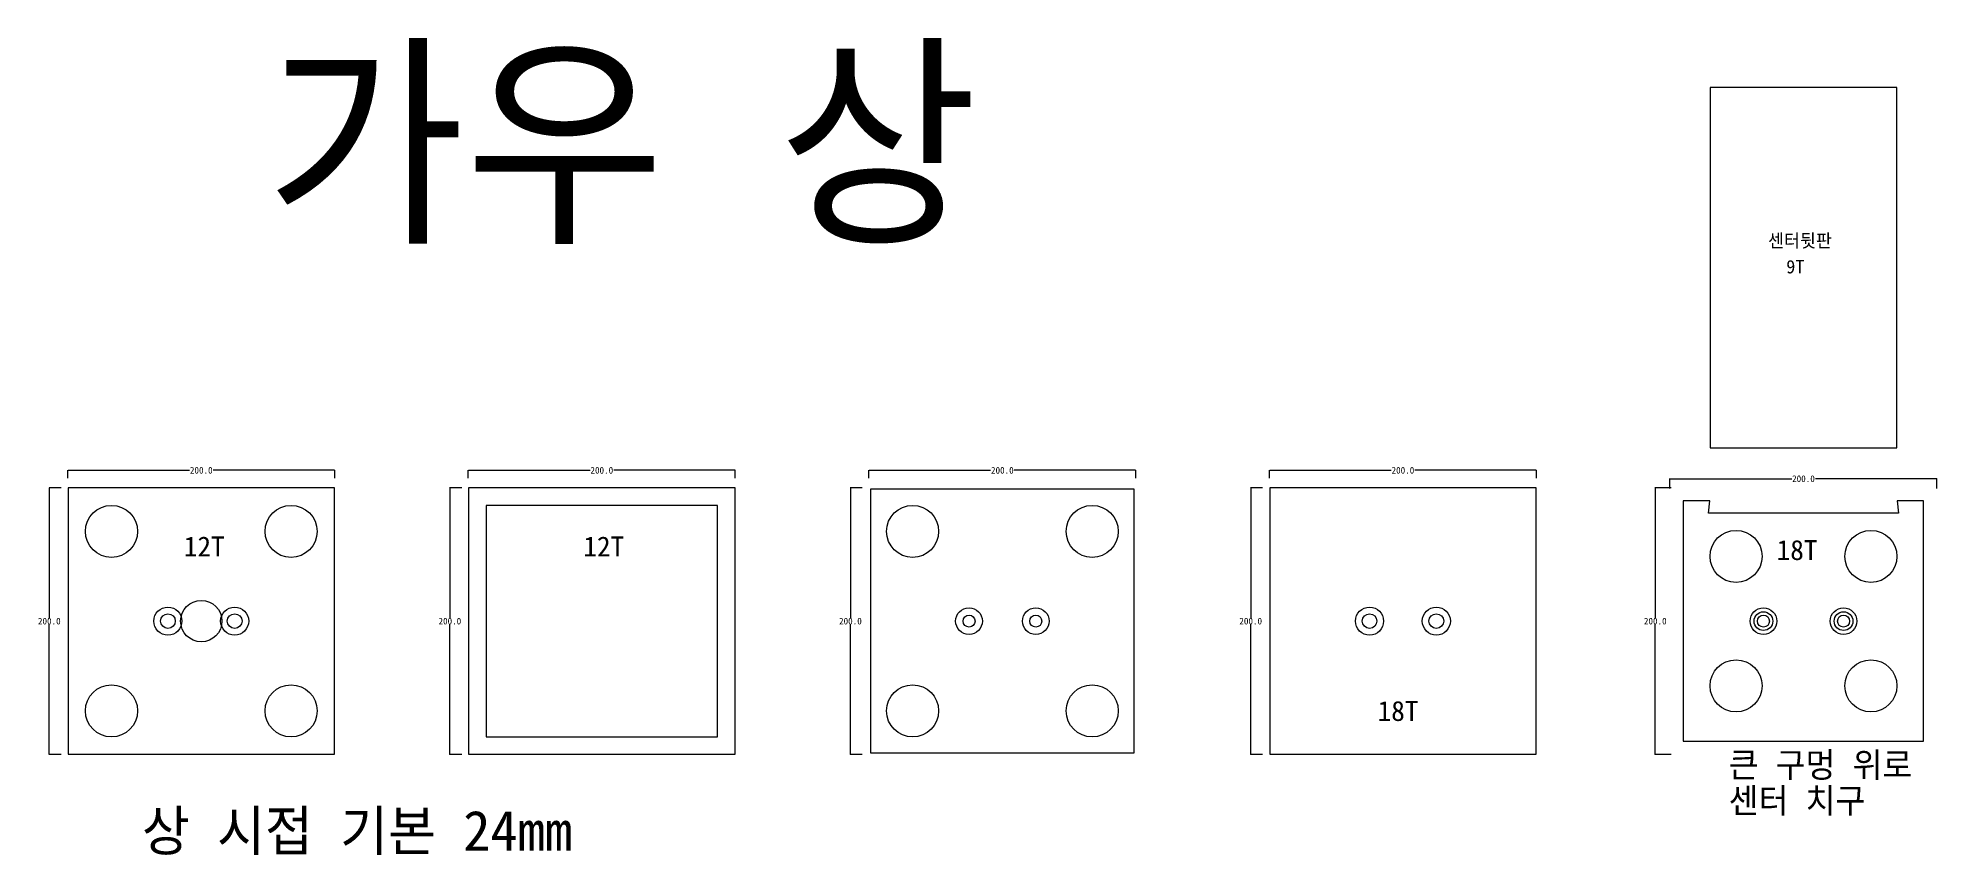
# Model space of a CAD drawing. Header units: millimetres. Extents: x 493 to 2486, y 191 to 813.
# Drawn here: x 1064 to 2486, y 200 to 813 of the extents above; entities that cross this region are included whole.
import ezdxf

# ---------------------------------------------------------------- set-up
doc = ezdxf.new("R2010")
doc.units = ezdxf.units.MM
for name, color, linetype in [('TEXT', 7, 'Continuous'), ('볼트 구멍', 7, 'Continuous'), ('치구', 7, 'Continuous'), ('치수', 7, 'Continuous')]:
    doc.layers.add(name, color=color, linetype=linetype)
doc.dimstyles.get("Standard").update_dxf_attribs({"dimtxt": 7, "dimasz": 0.18, "dimexe": 0.18, "dimexo": 0.0625, "dimgap": 0.09, "dimtad": 0, "dimtih": 1, "dimtoh": 1, "dimdec": 1, "dimzin": 0, "dimdsep": 46, "dimtxsty": 'Standard', "dimcen": 0.09, "dimadec": 0, "dimazin": 0, "dimtfac": 1, "dimtdec": 1, "dimtofl": 0, "dimtmove": 0, "dimatfit": 3, "dimfxl": 0, "dimtolj": 1, "dimtzin": 0, "dimarcsym": 0})

msp = doc.modelspace()

# ---------------------------------------------------------------- texts
at = {"layer": 'TEXT', "linetype": 'Continuous'}
msp.add_text('가우 상', height=125, dxfattribs=at).set_placement((1234.37, 671.54))
at = {"layer": 'TEXT', "color": 1}
for s, height, p in [('센터뒷판', 10, (2359.72, 655.71)), ('9T', 10, (2373.4, 636.15)), ('12T', 15, (1173.23, 424.04)), ('12T', 15, (1472.48, 424.04)), ('18T', 15, (2366.19, 421.39)), ('18T', 15, (2067.34, 300.82))]:
    msp.add_text(s, height=height, dxfattribs=at).set_placement(p)
at = {"layer": 'TEXT', "color": 1, "linetype": 'Continuous'}
for s, p in [('큰 구멍 위로 ', (2330.23, 258.54)), ('센터 치구', (2330.23, 231.76))]:
    msp.add_text(s, height=18.75, dxfattribs=at).set_placement(p)
at = {"layer": 'TEXT', "color": 3}
msp.add_text('상 시접 기본 24mm', height=30, dxfattribs=at).set_placement((1141.86, 203.6))

# ---------------------------------------------------------------- blocks, each defined once
blk = doc.blocks.new('*D22')
at = {"layer": 'Defpoints', "color": 0}
for p in [(1286.3, 488.6), (1086.3, 482.7), (1286.3, 482.7)]:
    blk.add_point(p, dxfattribs=at)
at = {"layer": '치수', "color": 0, "lineweight": -2}
for p, q in [((1086.3, 482.8), (1086.3, 488.8)), ((1086.5, 488.6), (1177.5, 488.6)), ((1286.1, 488.6), (1195.2, 488.6)), ((1286.3, 482.8), (1286.3, 488.8))]:
    blk.add_line(p, q, dxfattribs=at)
at = {"layer": '치수', "color": 0}
for points in [[(1086.5, 488.6), (1086.5, 488.6), (1086.3, 488.6)], [(1286.1, 488.6), (1286.1, 488.6), (1286.3, 488.6)]]:
    blk.add_solid(points, dxfattribs=at)
at = {"layer": '치수', "color": 0, "insert": (1186.3, 488.6), "char_height": 5, "attachment_point": 5}
blk.add_mtext('\\A1;200.0', dxfattribs=at)
blk = doc.blocks.new('*D28')
at = {"layer": 'Defpoints', "color": 0}
for p in [(1081.4, 475.6), (1072.5, 275.6), (1081.4, 275.6)]:
    blk.add_point(p, dxfattribs=at)
at = {"layer": '치수', "color": 0, "lineweight": -2}
for p, q in [((1081.4, 475.6), (1072.3, 475.6)), ((1072.5, 475.4), (1072.5, 378.2)), ((1072.5, 275.8), (1072.5, 373)), ((1081.4, 275.6), (1072.3, 275.6))]:
    blk.add_line(p, q, dxfattribs=at)
at = {"layer": '치수', "color": 0}
for points in [[(1072.5, 475.4), (1072.6, 475.4), (1072.5, 475.6)], [(1072.5, 275.8), (1072.6, 275.8), (1072.5, 275.6)]]:
    blk.add_solid(points, dxfattribs=at)
at = {"layer": '치수', "color": 0, "insert": (1072.5, 375.6), "char_height": 5, "attachment_point": 5}
blk.add_mtext('\\A1;200.0', dxfattribs=at)
blk = doc.blocks.new('*D34')
at = {"layer": 'Defpoints', "color": 0}
for p in [(2186.3, 488.6), (1986.3, 482.7), (2186.3, 482.7)]:
    blk.add_point(p, dxfattribs=at)
at = {"layer": '치수', "color": 0, "lineweight": -2}
for p, q in [((1986.3, 482.8), (1986.3, 488.8)), ((1986.5, 488.6), (2077.5, 488.6)), ((2186.1, 488.6), (2095.2, 488.6)), ((2186.3, 482.8), (2186.3, 488.8))]:
    blk.add_line(p, q, dxfattribs=at)
at = {"layer": '치수', "color": 0}
for points in [[(1986.5, 488.6), (1986.5, 488.6), (1986.3, 488.6)], [(2186.1, 488.6), (2186.1, 488.6), (2186.3, 488.6)]]:
    blk.add_solid(points, dxfattribs=at)
at = {"layer": '치수', "color": 0, "insert": (2086.3, 488.6), "char_height": 5, "attachment_point": 5}
blk.add_mtext('\\A1;200.0', dxfattribs=at)
blk = doc.blocks.new('*D35')
at = {"layer": 'Defpoints', "color": 0}
for p in [(1981.2, 475.6), (1972.3, 275.6), (1981.2, 275.6)]:
    blk.add_point(p, dxfattribs=at)
at = {"layer": '치수', "color": 0, "lineweight": -2}
for p, q in [((1981.1, 475.6), (1972.1, 475.6)), ((1972.3, 475.4), (1972.3, 378.2)), ((1972.3, 275.8), (1972.3, 373)), ((1981.1, 275.6), (1972.1, 275.6))]:
    blk.add_line(p, q, dxfattribs=at)
at = {"layer": '치수', "color": 0}
for points in [[(1972.2, 475.4), (1972.3, 475.4), (1972.3, 475.6)], [(1972.2, 275.8), (1972.3, 275.8), (1972.3, 275.6)]]:
    blk.add_solid(points, dxfattribs=at)
at = {"layer": '치수', "color": 0, "insert": (1972.3, 375.6), "char_height": 5, "attachment_point": 5}
blk.add_mtext('\\A1;200.0', dxfattribs=at)
blk = doc.blocks.new('*D36')
at = {"layer": 'Defpoints', "color": 0}
for p in [(1381.4, 475.6), (1372.5, 275.6), (1381.4, 275.6)]:
    blk.add_point(p, dxfattribs=at)
at = {"layer": '치수', "color": 0, "lineweight": -2}
for p, q in [((1381.4, 475.6), (1372.3, 475.6)), ((1372.5, 475.4), (1372.5, 378.2)), ((1372.5, 275.8), (1372.5, 373)), ((1381.4, 275.6), (1372.3, 275.6))]:
    blk.add_line(p, q, dxfattribs=at)
at = {"layer": '치수', "color": 0}
for points in [[(1372.5, 475.4), (1372.6, 475.4), (1372.5, 475.6)], [(1372.5, 275.8), (1372.6, 275.8), (1372.5, 275.6)]]:
    blk.add_solid(points, dxfattribs=at)
at = {"layer": '치수', "color": 0, "insert": (1372.5, 375.6), "char_height": 5, "attachment_point": 5}
blk.add_mtext('\\A1;200.0', dxfattribs=at)
blk = doc.blocks.new('*D37')
at = {"layer": 'Defpoints', "color": 0}
for p in [(1681.4, 475.6), (1672.5, 275.6), (1681.4, 275.6)]:
    blk.add_point(p, dxfattribs=at)
at = {"layer": '치수', "color": 0, "lineweight": -2}
for p, q in [((1681.4, 475.6), (1672.3, 475.6)), ((1672.5, 475.4), (1672.5, 378.2)), ((1672.5, 275.8), (1672.5, 373)), ((1681.4, 275.6), (1672.3, 275.6))]:
    blk.add_line(p, q, dxfattribs=at)
at = {"layer": '치수', "color": 0}
for points in [[(1672.5, 475.4), (1672.6, 475.4), (1672.5, 475.6)], [(1672.5, 275.8), (1672.6, 275.8), (1672.5, 275.6)]]:
    blk.add_solid(points, dxfattribs=at)
at = {"layer": '치수', "color": 0, "insert": (1672.5, 375.6), "char_height": 5, "attachment_point": 5}
blk.add_mtext('\\A1;200.0', dxfattribs=at)
blk = doc.blocks.new('*D38')
at = {"layer": 'Defpoints', "color": 0}
for p in [(1586.3, 488.6), (1386.3, 482.7), (1586.3, 482.7)]:
    blk.add_point(p, dxfattribs=at)
at = {"layer": '치수', "color": 0, "lineweight": -2}
for p, q in [((1386.3, 482.8), (1386.3, 488.8)), ((1386.5, 488.6), (1477.5, 488.6)), ((1586.1, 488.6), (1495.2, 488.6)), ((1586.3, 482.8), (1586.3, 488.8))]:
    blk.add_line(p, q, dxfattribs=at)
at = {"layer": '치수', "color": 0}
for points in [[(1386.5, 488.6), (1386.5, 488.6), (1386.3, 488.6)], [(1586.1, 488.6), (1586.1, 488.6), (1586.3, 488.6)]]:
    blk.add_solid(points, dxfattribs=at)
at = {"layer": '치수', "color": 0, "insert": (1486.3, 488.6), "char_height": 5, "attachment_point": 5}
blk.add_mtext('\\A1;200.0', dxfattribs=at)
blk = doc.blocks.new('*D39')
at = {"layer": 'Defpoints', "color": 0}
for p in [(1886.3, 488.6), (1686.3, 482.7), (1886.3, 482.7)]:
    blk.add_point(p, dxfattribs=at)
at = {"layer": '치수', "color": 0, "lineweight": -2}
for p, q in [((1686.3, 482.8), (1686.3, 488.8)), ((1686.5, 488.6), (1777.5, 488.6)), ((1886.1, 488.6), (1795.2, 488.6)), ((1886.3, 482.8), (1886.3, 488.8))]:
    blk.add_line(p, q, dxfattribs=at)
at = {"layer": '치수', "color": 0}
for points in [[(1686.5, 488.6), (1686.5, 488.6), (1686.3, 488.6)], [(1886.1, 488.6), (1886.1, 488.6), (1886.3, 488.6)]]:
    blk.add_solid(points, dxfattribs=at)
at = {"layer": '치수', "color": 0, "insert": (1786.3, 488.6), "char_height": 5, "attachment_point": 5}
blk.add_mtext('\\A1;200.0', dxfattribs=at)
blk = doc.blocks.new('*D40')
at = {"layer": 'Defpoints', "color": 0}
for p in [(2287.4, 475.6), (2275.3, 275.6), (2287.4, 275.6)]:
    blk.add_point(p, dxfattribs=at)
at = {"layer": '치수', "color": 0, "lineweight": -2}
for p, q in [((2287.3, 475.6), (2275.1, 475.6)), ((2275.3, 475.4), (2275.3, 378.2)), ((2275.3, 275.8), (2275.3, 373)), ((2287.3, 275.6), (2275.1, 275.6))]:
    blk.add_line(p, q, dxfattribs=at)
at = {"layer": '치수', "color": 0}
for points in [[(2275.3, 475.4), (2275.3, 475.4), (2275.3, 475.6)], [(2275.3, 275.8), (2275.3, 275.8), (2275.3, 275.6)]]:
    blk.add_solid(points, dxfattribs=at)
at = {"layer": '치수', "color": 0, "insert": (2275.3, 375.6), "char_height": 5, "attachment_point": 5}
blk.add_mtext('\\A1;200.0', dxfattribs=at)
blk = doc.blocks.new('*D41')
at = {"layer": 'Defpoints', "color": 0}
for p in [(2286.3, 474.9), (2486.3, 482.3), (2486.3, 474.9)]:
    blk.add_point(p, dxfattribs=at)
at = {"layer": '치수', "color": 0, "lineweight": -2}
for p, q in [((2286.3, 475), (2286.3, 482.5)), ((2286.5, 482.3), (2377.5, 482.3)), ((2486.1, 482.3), (2395.2, 482.3)), ((2486.3, 475), (2486.3, 482.5))]:
    blk.add_line(p, q, dxfattribs=at)
at = {"layer": '치수', "color": 0}
for points in [[(2286.5, 482.4), (2286.5, 482.3), (2286.3, 482.3)], [(2486.1, 482.4), (2486.1, 482.3), (2486.3, 482.3)]]:
    blk.add_solid(points, dxfattribs=at)
at = {"layer": '치수', "color": 0, "insert": (2386.3, 482.3), "char_height": 5, "attachment_point": 5}
blk.add_mtext('\\A1;200.0', dxfattribs=at)

# ---------------------------------------------------------------- dimensions: what is measured, and where the dimension line sits
at = {"layer": '치수', "color": 4}
for base, p1, p2, picture, middle in [((1286.32, 488.61), (1086.32, 482.72), (1286.32, 482.72), '*D22', (1186.32, 488.61)), ((1586.32, 488.61), (1386.32, 482.72), (1586.32, 482.72), '*D38', (1486.32, 488.61)), ((1886.32, 488.61), (1686.32, 482.72), (1886.32, 482.72), '*D39', (1786.32, 488.61)), ((2186.32, 488.61), (1986.32, 482.72), (2186.32, 482.72), '*D34', (2086.32, 488.61)), ((2486.32, 482.34), (2286.32, 474.94), (2486.32, 474.94), '*D41', (2386.32, 482.34))]:
    dim = msp.add_linear_dim(base=base, p1=p1, p2=p2, dimstyle='Standard', override={"dimtxt": 5}, dxfattribs=at)
    dim.commit()
    dim.dimension.update_dxf_attribs({"geometry": picture, "text_midpoint": middle})
for base, p1, p2, picture, middle in [((1072.53, 275.62), (1081.43, 475.62), (1081.43, 275.62), '*D28', (1072.53, 375.62)), ((1372.53, 275.62), (1381.43, 475.62), (1381.43, 275.62), '*D36', (1372.53, 375.62)), ((1672.53, 275.62), (1681.43, 475.62), (1681.43, 275.62), '*D37', (1672.53, 375.62)), ((1972.28, 275.62), (1981.18, 475.62), (1981.18, 275.62), '*D35', (1972.28, 375.62)), ((2275.29, 275.62), (2287.36, 475.62), (2287.36, 275.62), '*D40', (2275.29, 375.62))]:
    dim = msp.add_linear_dim(base=base, p1=p1, p2=p2, angle=90, dimstyle='Standard', override={"dimtxt": 5}, dxfattribs=at)
    dim.commit()
    dim.dimension.update_dxf_attribs({"geometry": picture, "text_midpoint": middle})

# ---------------------------------------------------------------- linework, layer by layer
at = {"layer": '볼트 구멍', "color": 6}
for centre, radius in [((1161.32, 375.62), 10.5), ((1211.32, 375.62), 10.5), ((1761.32, 375.62), 10), ((1811.32, 375.62), 10), ((2061.32, 375.62), 10.5), ((2111.32, 375.62), 10.5), ((2356.32, 375.62), 7), ((2416.32, 375.62), 7)]:
    msp.add_circle(centre, radius, dxfattribs=at)
at = {"layer": '볼트 구멍', "color": 3}
for centre, radius in [((1186.32, 375.62), 15.5), ((1161.32, 375.62), 5.5), ((1211.32, 375.62), 5.5), ((1761.32, 375.62), 4.5), ((1811.32, 375.62), 4.5), ((2061.32, 375.62), 5.5), ((2111.32, 375.62), 5.5), ((2356.32, 375.62), 4.5), ((2416.32, 375.62), 4.5)]:
    msp.add_circle(centre, radius, dxfattribs=at)
at = {"layer": '볼트 구멍', "color": 1}
for centre in [(2356.32, 375.62), (2416.32, 375.62)]:
    msp.add_circle(centre, 10, dxfattribs=at)
at = {"layer": '치구', "color": 1}
msp.add_lwpolyline([(2316.32, 505.42), (2456.32, 505.42), (2456.32, 775.42), (2316.32, 775.42)], close=True, dxfattribs=at)
at = {"layer": '치구'}
for points in [[(1086.57, 475.37), (1086.57, 275.87), (1286.07, 275.87), (1286.07, 475.37)], [(1386.57, 475.37), (1386.57, 275.87), (1586.07, 275.87), (1586.07, 475.37)], [(1687.57, 474.37), (1687.57, 276.87), (1885.07, 276.87), (1885.07, 474.37)], [(1986.57, 475.37), (1986.57, 275.87), (2186.07, 275.87), (2186.07, 475.37)], [(1399.57, 462.37), (1399.57, 288.87), (1573.07, 288.87), (1573.07, 462.37)], [(2316.07, 465.62), (2296.32, 465.62), (2296.32, 285.62), (2476.32, 285.62), (2476.32, 465.62), (2456.57, 465.62), (2457.57, 456.62), (2315.07, 456.62)]]:
    msp.add_lwpolyline(points, close=True, dxfattribs=at)
for centre in [(1119.07, 442.87), (1253.57, 442.87), (1719.07, 442.87), (1853.57, 442.87), (2335.82, 424.12), (2436.82, 424.12), (2335.82, 327.12), (2436.82, 327.12), (1119.07, 308.37), (1253.57, 308.37), (1719.07, 308.37), (1853.57, 308.37)]:
    msp.add_circle(centre, 19.5, dxfattribs=at)

msp.set_redraw_order([(e.dxf.handle, doc.entitydb.next_handle()) for e in msp.query("TEXT MTEXT ATTDEF DIMENSION ARC_DIMENSION")])  # texts and dimensions are drawn at this point

doc.saveas('drawing.dxf')
